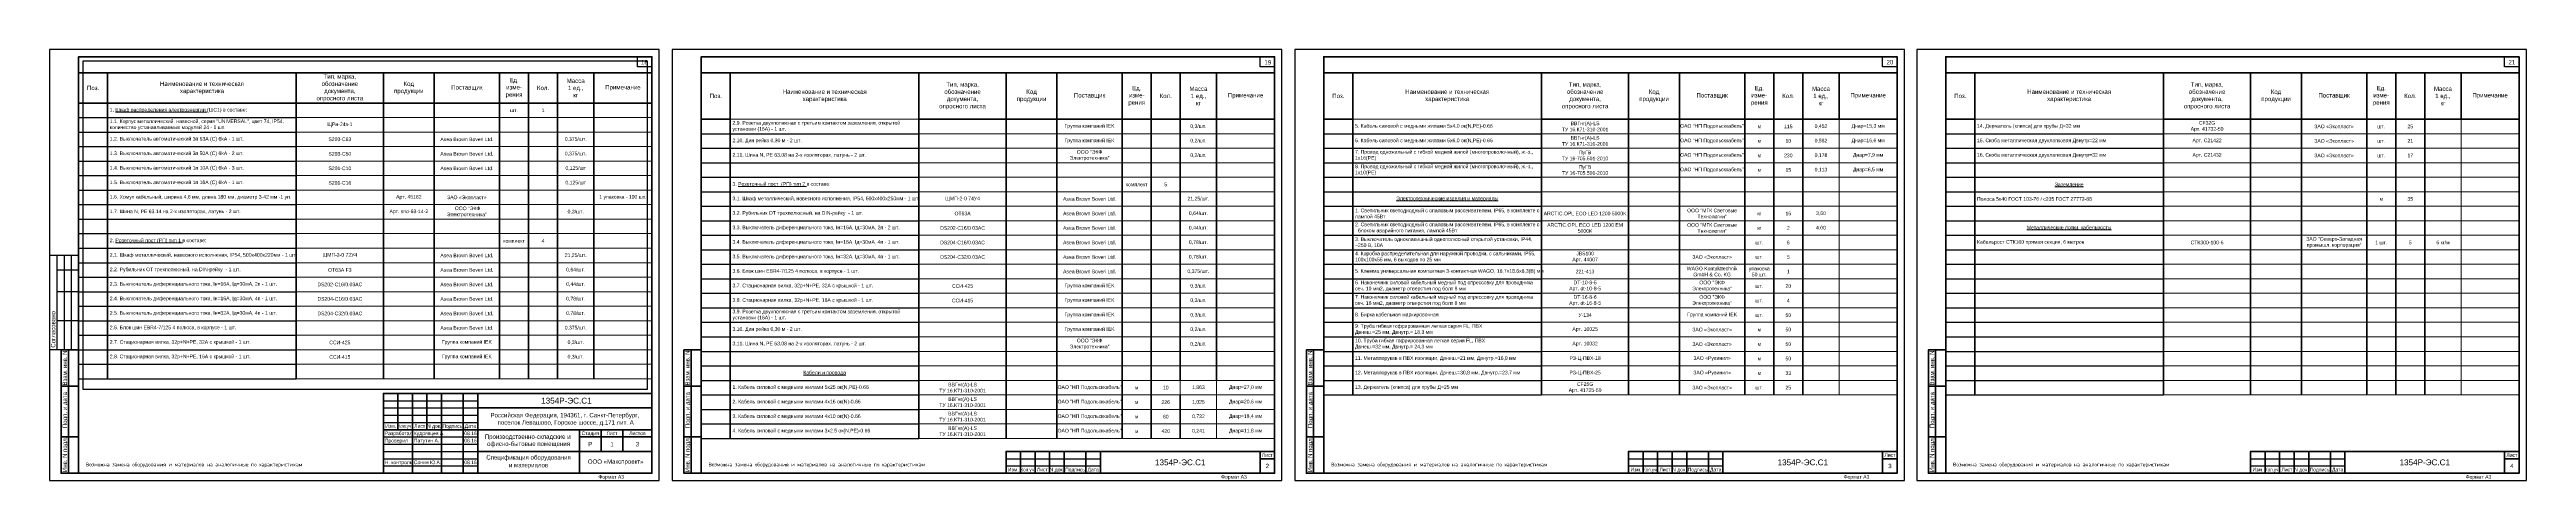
# Paper-space layout 'СПЕЦИФ' of a CAD drawing. Header units: millimetres. Extents: x 0 to 1706, y 0 to 297.
import ezdxf
from ezdxf.enums import TextEntityAlignment as Align

# ---------------------------------------------------------------- set-up
doc = ezdxf.new("R2010")
doc.units = ezdxf.units.MM
doc.layers.add('$TEXT', color=250, linetype='Continuous')
doc.layers.add('$ФОРМАТКА', color=7, linetype='Continuous')
doc.layers.add('$Видовой Экран', color=41, linetype='Continuous', plot=False)
doc.layers.add('Таbлица текст', color=251, linetype='Continuous', lineweight=15)
doc.styles.add('$Arial2.5', font='arial.ttf', dxfattribs={"height": 2.5})
doc.styles.add('Arial', font='arial.ttf', dxfattribs={"height": 3.5})
doc.styles.add('GOST_B', font='isocpeur.ttf', dxfattribs={"height": 2.5})
doc.styles.add('Аннот2.5', font='arial.ttf', dxfattribs={"height": 2.5})
doc.styles.add('Таблица Arial 2.5', font='arial.ttf', dxfattribs={"width": 0.9, "height": 2.5})

# ---------------------------------------------------------------- blocks, each defined once
blk = doc.blocks.new('*T82')
at = {"layer": 'Таbлица текст', "color": 0, "linetype": 'ByBlock', "lineweight": 50, "transparency": 16777216}
for p, q in [((0, 0), (395, 0)), ((0, 0), (0, -20.9)), ((20, 0), (20, -20.9)), ((150, 0), (150, -20.9)), ((210, 0), (210, -20.9)), ((245, 0), (245, -20.9)), ((290, 0), (290, -20.9)), ((310, 0), (310, -20.9)), ((330, 0), (330, -20.9)), ((355, 0), (355, -20.9)), ((395, 0), (395, -20.9))]:
    blk.add_line(p, q, dxfattribs=at)
at = {"layer": 'Таbлица текст', "color": 0, "lineweight": 50, "transparency": 16777216}
for p, q in [((0, -20.9), (395, -20.9)), ((0, -20.9), (0, -210.9)), ((20, -20.9), (20, -210.9)), ((150, -20.9), (150, -210.9)), ((210, -20.9), (210, -210.9)), ((245, -20.9), (245, -210.9)), ((290, -20.9), (290, -210.9)), ((310, -20.9), (310, -210.9)), ((330, -20.9), (330, -210.9)), ((355, -20.9), (355, -210.9)), ((395, -20.9), (395, -210.9))]:
    blk.add_line(p, q, dxfattribs=at)
at = {"layer": 'Таbлица текст', "color": 0, "lineweight": -2, "transparency": 16777216}
for p, q in [((0, -30.9), (150, -30.9)), ((0, -40.9), (150, -40.9)), ((0, -50.9), (150, -50.9)), ((0, -60.9), (150, -60.9)), ((0, -70.9), (150, -70.9)), ((0, -80.9), (150, -80.9)), ((0, -90.9), (150, -90.9)), ((0, -100.9), (150, -100.9)), ((0, -110.9), (150, -110.9)), ((0, -120.9), (150, -120.9)), ((0, -130.9), (150, -130.9)), ((0, -140.9), (150, -140.9)), ((0, -150.9), (150, -150.9)), ((0, -160.9), (150, -160.9)), ((0, -170.9), (150, -170.9)), ((0, -180.9), (150, -180.9)), ((0, -190.9), (150, -190.9)), ((0, -200.9), (150, -200.9)), ((0, -210.9), (150, -210.9))]:
    blk.add_line(p, q, dxfattribs=at)
at = {"layer": 'Таbлица текст', "transparency": 16777216}
for p, q in [((150, -30.9), (395, -30.9)), ((150, -40.9), (395, -40.9)), ((150, -50.9), (395, -50.9)), ((150, -60.9), (395, -60.9)), ((150, -70.9), (395, -70.9)), ((150, -80.9), (395, -80.9)), ((150, -90.9), (395, -90.9)), ((150, -100.9), (395, -100.9)), ((150, -110.9), (395, -110.9)), ((150, -120.9), (395, -120.9)), ((150, -130.9), (395, -130.9)), ((150, -140.9), (395, -140.9)), ((150, -150.9), (395, -150.9)), ((150, -160.9), (395, -160.9)), ((150, -170.9), (395, -170.9)), ((150, -180.9), (395, -180.9)), ((150, -190.9), (395, -190.9)), ((150, -200.9), (395, -200.9)), ((150, -210.9), (395, -210.9))]:
    blk.add_line(p, q, dxfattribs=at)
for s, insert, char_height, width, attachment_point, style in [('{\\W1;Поз.}', (10, -10.5), 3, 18, 5, 'Таблица Arial 2.5'), ('{\\W1;Наименование и техническая\\Pхарактеристика}', (85, -10.5), 3, 126, 5, 'Таблица Arial 2.5'), ('{\\W1;Тип, марка,\\Pобозначение \\Pдокумента,\\Pопросного листа}', (180, -10.5), 3, 58, 5, 'Таблица Arial 2.5'), ('{\\W1;Код\\Pпродукции}', (227.5, -10.5), 3, 33, 5, 'Таблица Arial 2.5'), ('{\\W1;Поставщик}', (267.5, -10.5), 3, 43, 5, 'Таблица Arial 2.5'), ('{\\W1;Ед. изме-\\Pрения}', (300, -10.5), 3, 16, 5, 'Таблица Arial 2.5'), ('{\\W1;Кол.}', (320, -10.5), 3, 18, 5, 'Таблица Arial 2.5'), ('{\\W1;Масса\\P1 ед.,\\Pкг}', (342.5, -10.5), 3, 23, 5, 'Таблица Arial 2.5'), ('{\\W1;Примечание}', (375, -10.5), 3, 38, 5, 'Таблица Arial 2.5'), ('1.1. Корпус металлический, навесной, серия "UNIVERSAL", цвет 74, IP54, количество устанавливаемых модулей 24 - 1 шт.', (21.5, -35.9), 2.5, 127, 4, '$Arial2.5'), ('\\A1;1. {\\LШкаф распределения электроэнергии} (ШС1) в составе:', (21.5, -25.9), 2.5, 127, 4, '$Arial2.5'), ('шт.', (300, -25.9), 2.5, 17, 5, 'Аннот2.5'), ('1', (320, -25.9), 2.5, 17, 5, 'Аннот2.5'), ('1.2. Выключатель автоматический 3п 63А (С) 6kA - 1 шт.', (21.5, -45.9), 2.5, 127, 4, '$Arial2.5'), ('ЩРн-24з-1', (180, -35.9), 2.5, 57, 5, 'Аннот2.5'), ('S203-C63', (180, -45.9), 2.5, 57, 5, 'Аннот2.5'), ('Asea Brown Boveri Ltd.', (267.5, -45.9), 2.5, 42, 5, 'Аннот2.5'), ('0,375/шт.', (342.5, -45.9), 2.5, 22, 5, 'Аннот2.5'), ('1.3. Выключатель автоматический 3п 50А (С) 6kA - 2 шт.', (21.5, -55.9), 2.5, 127, 4, '$Arial2.5'), ('1.4. Выключатель автоматический 1п 10А (С) 6kA - 3 шт.', (21.5, -65.9), 2.5, 127, 4, '$Arial2.5'), ('S203-C50', (180, -55.9), 2.5, 57, 5, 'Аннот2.5'), ('S201-C10', (180, -65.9), 2.5, 57, 5, 'Аннот2.5'), ('Asea Brown Boveri Ltd.', (267.5, -55.9), 2.5, 42, 5, 'Аннот2.5'), ('Asea Brown Boveri Ltd.', (267.5, -65.9), 2.5, 42, 5, 'Аннот2.5'), ('0,375/шт.', (342.5, -55.9), 2.5, 22, 5, 'Аннот2.5'), ('0,125/шт', (342.5, -65.9), 2.5, 22, 5, 'Аннот2.5'), ('1.5. Выключатель автоматический 1п 16А (С) 6kA - 1 шт.', (21.5, -75.9), 2.5, 127, 4, '$Arial2.5'), ('1.6. Хомут кабельный, ширина 4,8 мм, длина 180 мм, диаметр 3-42 мм -1 уп.', (21.5, -85.9), 2.5, 127, 4, '$Arial2.5'), ('S201-C16', (180, -75.9), 2.5, 57, 5, 'Аннот2.5'), ('Арт. 45182', (227.5, -85.9), 2.5, 32, 5, 'Аннот2.5'), ('ЗАО «Экопласт»', (267.5, -85.9), 2.5, 42, 5, 'Аннот2.5'), ('0,125/шт', (342.5, -75.9), 2.5, 22, 5, 'Аннот2.5'), ('1 упаковка - 100 шт.', (375, -85.9), 2.5, 37, 5, 'Аннот2.5'), ('1.7. Шина N, PE 63.14 на 2-х изоляторах, латунь - 2 шт.', (21.5, -95.9), 2.5, 127, 4, 'Аннот2.5'), ('Арт. sno-63-14-2', (227.5, -95.9), 2.5, 32, 5, 'Аннот2.5'), (' ООО "ЭКФ Электротехника"', (267.5, -95.9), 2.5, 42, 5, 'Аннот2.5'), ('0,3/шт.', (342.5, -95.9), 2.5, 22, 5, 'Аннот2.5'), ('2. {\\LРозеточный пост (РП) тип 1} в составе:', (21.5, -115.9), 2.5, 127, 4, '$Arial2.5'), ('комплект', (300, -115.9), 2.5, 17, 5, 'Аннот2.5'), ('4', (320, -115.9), 2.5, 17, 5, 'Аннот2.5'), ('2.1. Шкаф металлический, навесного исполнения, IP54, 500х400х220мм - 1 шт.', (21.5, -125.9), 2.5, 127, 4, '$Arial2.5'), ('2.2. Рубильник OT трехполюсный, на DIN-рейку  - 1 шт.', (21.5, -135.9), 2.5, 127, 4, '$Arial2.5'), ('ЩМП-2-0 72У4', (180, -125.9), 2.5, 57, 5, 'Аннот2.5'), ('ОТ63А F3', (180, -135.9), 2.5, 57, 5, 'Аннот2.5'), ('Asea Brown Boveri Ltd.', (267.5, -125.9), 2.5, 42, 5, 'Аннот2.5'), ('Asea Brown Boveri Ltd.', (267.5, -135.9), 2.5, 42, 5, 'Аннот2.5'), ('21,25/шт.', (342.5, -125.9), 2.5, 22, 5, 'Аннот2.5'), ('0,64/шт.', (342.5, -135.9), 2.5, 22, 5, 'Аннот2.5'), ('2.3. Выключатель диференциального тока, Iн=16А, Iд=30мА, 2п - 1 шт.', (21.5, -145.9), 2.5, 127, 4, '$Arial2.5'), ('DS202-C16/0.03АС', (180, -145.9), 2.5, 57, 5, 'Аннот2.5'), ('Asea Brown Boveri Ltd.', (267.5, -145.9), 2.5, 42, 5, 'Аннот2.5'), ('0,44/шт.', (342.5, -145.9), 2.5, 22, 5, 'Аннот2.5'), ('2.4. Выключатель диференциального тока, Iн=16А, Iд=30мА, 4п - 1 шт.', (21.5, -155.9), 2.5, 127, 4, '$Arial2.5'), ('2.5. Выключатель диференциального тока, Iн=32А, Iд=30мА, 4п - 1 шт.', (21.5, -165.9), 2.5, 127, 4, '$Arial2.5'), ('DS204-C16/0.03АС', (180, -155.9), 2.5, 57, 5, 'Аннот2.5'), ('DS204-C32/0.03АС', (180, -165.9), 2.5, 57, 5, '$Arial2.5'), ('Asea Brown Boveri Ltd.', (267.5, -155.9), 2.5, 42, 5, 'Аннот2.5'), ('Asea Brown Boveri Ltd.', (267.5, -165.9), 2.5, 42, 5, 'Аннот2.5'), ('0,78/шт.', (342.5, -155.9), 2.5, 22, 5, 'Аннот2.5'), ('0,78/шт.', (342.5, -165.9), 2.5, 22, 5, 'Аннот2.5'), ('2.6. Блок шин EBR4-7/125 4 полюса, в корпусе - 1 шт.', (21.5, -175.9), 2.5, 127, 4, '$Arial2.5'), ('2.7. Стационарная вилка, 32р+N+РE, 32А с крышкой - 1 шт.', (21.5, -185.9), 2.5, 127, 4, '$Arial2.5'), ('ССИ-425', (180, -185.9), 2.5, 57, 5, '$Arial2.5'), ('Asea Brown Boveri Ltd.', (267.5, -175.9), 2.5, 42, 5, 'Аннот2.5'), ('Группа компаний IEK', (267.5, -185.9), 2.5, 42, 5, '$Arial2.5'), ('0,375/шт.', (342.5, -175.9), 2.5, 22, 5, 'Аннот2.5'), ('0,3/шт.', (342.5, -185.9), 2.5, 22, 5, 'Аннот2.5'), ('2.8. Стационарная вилка, 32р+N+РE, 16А с крышкой - 1 шт.', (21.5, -195.9), 2.5, 127, 4, '$Arial2.5'), ('ССИ-415', (180, -195.9), 2.5, 57, 5, '$Arial2.5'), ('Группа компаний IEK', (267.5, -195.9), 2.5, 42, 5, '$Arial2.5'), ('0,3/шт.', (342.5, -195.9), 2.5, 22, 5, 'Аннот2.5')]:
    blk.add_mtext(s, dxfattribs=dict(at, insert=insert, char_height=char_height, width=width, attachment_point=attachment_point, style=style))
blk = doc.blocks.new('*T84')
at = {"layer": 'Таbлица текст', "color": 0, "linetype": 'ByBlock', "lineweight": 50, "transparency": 16777216}
for p, q in [((0, 0), (395, 0)), ((0, 0), (0, -32)), ((20, 0), (20, -32)), ((150, 0), (150, -32)), ((210, 0), (210, -32)), ((245, 0), (245, -32)), ((290, 0), (290, -32)), ((310, 0), (310, -32)), ((330, 0), (330, -32)), ((355, 0), (355, -32)), ((395, 0), (395, -32))]:
    blk.add_line(p, q, dxfattribs=at)
at = {"layer": 'Таbлица текст', "color": 0, "lineweight": 50, "transparency": 16777216}
for p, q in [((0, -32), (20, -32)), ((0, -32), (0, -252)), ((20, -32), (20, -252)), ((150, -32), (395, -32)), ((150, -32), (150, -252)), ((210, -32), (210, -252)), ((245, -32), (245, -252)), ((290, -32), (290, -252)), ((310, -32), (310, -252)), ((330, -32), (330, -212)), ((355, -32), (355, -212)), ((395, -32), (395, -252)), ((330, -222), (330, -252))]:
    blk.add_line(p, q, dxfattribs=at)
at = {"layer": 'Таbлица текст', "transparency": 16777216}
for p, q in [((20, -32), (150, -32)), ((150, -42), (395, -42)), ((150, -52), (395, -52)), ((150, -62), (395, -62)), ((150, -72), (395, -72)), ((150, -82), (395, -82)), ((150, -92), (395, -92)), ((150, -102), (395, -102)), ((150, -112), (395, -112)), ((150, -122), (395, -122)), ((150, -132), (395, -132)), ((150, -142), (395, -142)), ((150, -152), (395, -152)), ((150, -162), (395, -162)), ((150, -172), (395, -172)), ((150, -182), (395, -182)), ((150, -192), (395, -192)), ((150, -202), (395, -202)), ((150, -212), (395, -212)), ((330, -212), (330, -222)), ((355, -212), (355, -252)), ((150, -222), (395, -222)), ((150, -232), (395, -232)), ((150, -242), (395, -242)), ((150, -252), (395, -252))]:
    blk.add_line(p, q, dxfattribs=at)
at = {"layer": 'Таbлица текст', "color": 0, "lineweight": -2, "transparency": 16777216}
for p, q in [((0, -42), (150, -42)), ((0, -52), (150, -52)), ((0, -62), (150, -62)), ((0, -72), (150, -72)), ((0, -82), (150, -82)), ((0, -92), (150, -92)), ((0, -102), (150, -102)), ((0, -112), (150, -112)), ((0, -122), (150, -122)), ((0, -132), (150, -132)), ((0, -142), (150, -142)), ((0, -152), (150, -152)), ((0, -162), (150, -162)), ((0, -172), (150, -172)), ((0, -182), (150, -182)), ((0, -192), (150, -192)), ((0, -202), (150, -202)), ((0, -212), (150, -212)), ((0, -222), (150, -222)), ((0, -232), (150, -232)), ((0, -242), (150, -242)), ((0, -252), (150, -252))]:
    blk.add_line(p, q, dxfattribs=at)
at = {"layer": 'Таbлица текст', "transparency": 16777216}
for s, insert, char_height, width, attachment_point, style in [('{\\W1;Поз.}', (10, -16), 3, 18, 5, 'Таблица Arial 2.5'), ('{\\W1;Наименование и техническая\\Pхарактеристика}', (85, -16), 3, 128, 5, 'Таблица Arial 2.5'), ('{\\W1;Тип, марка,\\Pобозначение \\Pдокумента,\\Pопросного листа}', (180, -16), 3, 58, 5, 'Таблица Arial 2.5'), ('{\\W1;Код\\Pпродукции}', (227.5, -16), 3, 33, 5, 'Таблица Arial 2.5'), ('{\\W1;Поставщик}', (267.5, -16), 3, 43, 5, 'Таблица Arial 2.5'), ('{\\W1;Ед. изме-\\Pрения}', (300, -16), 3, 16, 5, 'Таблица Arial 2.5'), ('{\\W1;Кол.}', (320, -16), 3, 18, 5, 'Таблица Arial 2.5'), ('{\\W1;Масса\\P1 ед.,\\Pкг}', (342.5, -16), 3, 23, 5, 'Таблица Arial 2.5'), ('{\\W1;Примечание}', (375, -16), 3, 38, 5, 'Таблица Arial 2.5'), ('2.9. Розетка двухполюсная с третьим контактом заземления, открытой установки (16А) - 1 шт.', (21.5, -37), 2.5, 127, 4, '$Arial2.5'), ('2.10. Дин рейка 0,30 м - 2 шт.', (21.5, -47), 2.5, 127, 4, '$Arial2.5'), ('Группа компаний IEK', (267.5, -37), 2.5, 42, 5, '$Arial2.5'), ('Группа компаний IEK', (267.5, -47), 2.5, 42, 5, '$Arial2.5'), ('0,3/шт.', (342.5, -37), 2.5, 22, 5, 'Аннот2.5'), ('0,2/шт.', (342.5, -47), 2.5, 22, 5, 'Аннот2.5'), ('2.11. Шина N, PE 63.08 на 2-х изоляторах, латунь - 2 шт.', (21.5, -57), 2.5, 127, 4, '$Arial2.5'), ('ООО "ЭКФ Электротехника"', (267.5, -57), 2.5, 42, 5, '$Arial2.5'), ('0,2/шт.', (342.5, -57), 2.5, 22, 5, 'Аннот2.5'), ('3. {\\LРозеточный пост  (РП) тип 2} в составе:', (21.5, -77), 2.5, 127, 4, '$Arial2.5'), ('3.1. Шкаф металлический, навесного исполнения, IP54, 500х400х250мм - 1 шт.', (21.5, -87), 2.5, 127, 4, '$Arial2.5'), ('комплект', (300, -77), 2.5, 17, 5, 'Аннот2.5'), ('5', (320, -77), 2.5, 17, 5, 'Аннот2.5'), ('3.2. Рубильник OT трехполюсный, на DIN-рейку  - 1 шт.', (21.5, -97), 2.5, 127, 4, '$Arial2.5'), ('ЩМП-2-0 74У4', (180, -87), 2.5, 57, 5, 'Аннот2.5'), ('OT63A', (180, -97), 2.5, 57, 5, 'Аннот2.5'), ('Asea Brown Boveri Ltd.', (267.5, -87), 2.5, 42, 5, 'Аннот2.5'), ('Asea Brown Boveri Ltd.', (267.5, -97), 2.5, 42, 5, 'Аннот2.5'), ('21,25/шт.', (342.5, -87), 2.5, 22, 5, 'Аннот2.5'), ('0,64/шт.', (342.5, -97), 2.5, 22, 5, 'Аннот2.5'), ('3.3. Выключатель диференциального тока, Iн=16А, Iд=30мА, 2п - 2 шт.', (21.5, -107), 2.5, 127, 4, '$Arial2.5'), ('3.4. Выключатель диференциального тока, Iн=16А, Iд=30мА, 4п - 1 шт.', (21.5, -117), 2.5, 127, 4, '$Arial2.5'), ('DS202-C16/0.03АС', (180, -107), 2.5, 57, 5, 'Аннот2.5'), ('DS204-C16/0.03АС', (180, -117), 2.5, 57, 5, 'Аннот2.5'), ('Asea Brown Boveri Ltd.', (267.5, -107), 2.5, 42, 5, 'Аннот2.5'), ('Asea Brown Boveri Ltd.', (267.5, -117), 2.5, 42, 5, 'Аннот2.5'), ('0,44/шт.', (342.5, -107), 2.5, 22, 5, 'Аннот2.5'), ('0,78/шт.', (342.5, -117), 2.5, 22, 5, 'Аннот2.5'), ('3.5. Выключатель диференциального тока, Iн=32А, Iд=30мА, 4п - 1 шт.', (21.5, -127), 2.5, 127, 4, '$Arial2.5'), ('3.6. Блок шин EBR4-7/125 4 полюса, в корпусе - 1 шт.', (21.5, -137), 2.5, 127, 4, '$Arial2.5'), ('DS204-C32/0.03АС', (180, -127), 2.5, 57, 5, '$Arial2.5'), ('Asea Brown Boveri Ltd.', (267.5, -127), 2.5, 42, 5, 'Аннот2.5'), ('Asea Brown Boveri Ltd.', (267.5, -137), 2.5, 42, 5, 'Аннот2.5'), ('0,375/шт.', (342.5, -137), 2.5, 22, 5, 'Аннот2.5'), ('0,78/шт.', (342.5, -127), 2.5, 22, 5, 'Аннот2.5'), ('3.7. Стационарная вилка, 32р+N+РE, 32А с крышкой - 1 шт.', (21.5, -147), 2.5, 127, 4, '$Arial2.5'), ('ССИ-425', (180, -147), 2.5, 57, 5, '$Arial2.5'), ('Группа компаний IEK', (267.5, -147), 2.5, 42, 5, '$Arial2.5'), ('0,3/шт.', (342.5, -147), 2.5, 22, 5, 'Аннот2.5'), ('3.9. Розетка двухполюсная с третьим контактом заземления, открытой установки (16А) - 1 шт.', (21.5, -167), 2.5, 127, 4, '$Arial2.5'), ('3.8. Стационарная вилка, 32р+N+РE, 16А с крышкой - 1 шт.', (21.5, -157), 2.5, 127, 4, '$Arial2.5'), ('ССИ-415', (180, -157), 2.5, 57, 5, '$Arial2.5'), ('Группа компаний IEK', (267.5, -157), 2.5, 42, 5, '$Arial2.5'), ('Группа компаний IEK', (267.5, -167), 2.5, 42, 5, '$Arial2.5'), ('0,3/шт.', (342.5, -157), 2.5, 22, 5, 'Аннот2.5'), ('0,3/шт.', (342.5, -167), 2.5, 22, 5, 'Аннот2.5'), ('3.10. Дин рейка 0,30 м - 2 шт.', (21.5, -177), 2.5, 127, 4, '$Arial2.5'), ('3.11. Шина N, PE 63.08 на 2-х изоляторах, латунь - 2 шт.', (21.5, -187), 2.5, 127, 4, '$Arial2.5'), ('Группа компаний IEK', (267.5, -177), 2.5, 42, 5, '$Arial2.5'), ('ООО "ЭКФ Электротехника"', (267.5, -187), 2.5, 42, 5, '$Arial2.5'), ('0,2/шт.', (342.5, -177), 2.5, 22, 5, 'Аннот2.5'), ('0,2/шт.', (342.5, -187), 2.5, 22, 5, 'Аннот2.5'), ('{\\C7;1. Кабель силовой с медными жилами 5х25 ок(N,PE)-0.66}', (21.5, -217), 2.5, 127, 4, '$Arial2.5'), ('{\\LКабели и провода}', (85, -207), 2.5, 127, 5, '$Arial2.5'), ('{\\C7;ВВГнг(А)-LS\\PТУ 16.К71-310-2001}', (180, -217), 2.5, 57, 5, '$Arial2.5'), ('ОАО "НП Подольсккабель"', (267.5, -217), 2.5, 42, 5, '$Arial2.5'), ('м', (300, -217), 2.5, 17, 5, '$Arial2.5'), ('10', (320, -217), 2.5, 17, 5, '$Arial2.5'), ('1,863', (342.5, -217), 2.5, 21, 5, 'Аннот2.5'), ('Днар=27,0 мм', (375, -217), 2.5, 37, 5, '$Arial2.5'), ('3. {\\C7;Кабель силовой с медными жилами 4х10 ок(N)-0.66}', (21.5, -237), 2.5, 127, 4, '$Arial2.5'), ('2. {\\C7;Кабель силовой с медными жилами }4х16 ок(N)-0.66', (21.5, -227), 2.5, 127, 4, '$Arial2.5'), ('{\\C7;ВВГнг(А)-LS\\PТУ 16.К71-310-2001}', (180, -227), 2.5, 57, 5, '$Arial2.5'), ('{\\C7;ВВГнг(А)-LS\\PТУ 16.К71-310-2001}', (180, -237), 2.5, 57, 5, '$Arial2.5'), ('ОАО "НП Подольсккабель"', (267.5, -227), 2.5, 42, 5, '$Arial2.5'), ('ОАО "НП Подольсккабель"', (267.5, -237), 2.5, 42, 5, '$Arial2.5'), ('м', (300, -227), 2.5, 17, 5, '$Arial2.5'), ('м', (300, -237), 2.5, 17, 5, '$Arial2.5'), ('226', (320, -227), 2.5, 17, 5, '$Arial2.5'), ('60', (320, -237), 2.5, 17, 5, '$Arial2.5'), ('0,732', (342.5, -237), 2.5, 21, 5, 'Аннот2.5'), ('1,025', (342.5, -227), 2.5, 21, 5, 'Аннот2.5'), ('Днар=20,6 мм', (375, -227), 2.5, 37, 5, '$Arial2.5'), ('Днар=18,4 мм', (375, -237), 2.5, 37, 5, '$Arial2.5'), ('4. {\\C7;Кабель силовой с медными жилами 3х2.5 ок(N,PE)-0.66}', (21.5, -247), 2.5, 127, 4, '$Arial2.5'), ('{\\C7;ВВГнг(А)-LS\\PТУ 16.К71-310-2001}', (180, -247), 2.5, 57, 5, '$Arial2.5'), ('ОАО "НП Подольсккабель"', (267.5, -247), 2.5, 42, 5, '$Arial2.5'), ('м', (300, -247), 2.5, 17, 5, '$Arial2.5'), ('420', (320, -247), 2.5, 17, 5, '$Arial2.5'), ('0,241', (342.5, -247), 2.5, 21, 5, 'Аннот2.5'), ('Днар=11,8 мм', (375, -247), 2.5, 37, 5, 'Аннот2.5')]:
    blk.add_mtext(s, dxfattribs=dict(at, insert=insert, char_height=char_height, width=width, attachment_point=attachment_point, style=style))
blk = doc.blocks.new('*T85')
at = {"layer": 'Таbлица текст', "color": 0, "linetype": 'ByBlock', "lineweight": 50, "transparency": 16777216}
for p, q in [((0, 0), (395, 0)), ((0, 0), (0, -32)), ((20, 0), (20, -32)), ((150, 0), (150, -32)), ((210, 0), (210, -32)), ((245, 0), (245, -32)), ((290, 0), (290, -32)), ((310, 0), (310, -32)), ((330, 0), (330, -32)), ((355, 0), (355, -32)), ((395, 0), (395, -32))]:
    blk.add_line(p, q, dxfattribs=at)
at = {"layer": 'Таbлица текст', "color": 0, "lineweight": 50, "transparency": 16777216}
for p, q in [((0, -32), (20, -32)), ((0, -32), (0, -222)), ((20, -32), (20, -222)), ((150, -32), (395, -32)), ((150, -32), (150, -222)), ((210, -32), (210, -222)), ((245, -32), (245, -222)), ((290, -32), (290, -222)), ((310, -32), (310, -222)), ((330, -32), (330, -222)), ((395, -32), (395, -222))]:
    blk.add_line(p, q, dxfattribs=at)
at = {"layer": 'Таbлица текст', "transparency": 16777216}
for p, q in [((20, -32), (150, -32)), ((355, -32), (355, -222)), ((150, -42), (395, -42)), ((150, -52), (395, -52)), ((150, -62), (395, -62)), ((150, -72), (395, -72)), ((150, -82), (395, -82)), ((150, -92), (395, -92)), ((150, -102), (395, -102)), ((150, -112), (395, -112)), ((150, -122), (395, -122)), ((150, -132), (395, -132)), ((150, -142), (395, -142)), ((150, -152), (395, -152)), ((150, -162), (395, -162)), ((150, -172), (395, -172)), ((150, -182), (395, -182)), ((150, -192), (395, -192)), ((150, -202), (395, -202)), ((150, -212), (395, -212)), ((150, -222), (395, -222))]:
    blk.add_line(p, q, dxfattribs=at)
at = {"layer": 'Таbлица текст', "color": 0, "lineweight": -2, "transparency": 16777216}
for p, q in [((0, -42), (150, -42)), ((0, -52), (150, -52)), ((0, -62), (150, -62)), ((0, -72), (150, -72)), ((0, -82), (150, -82)), ((0, -92), (150, -92)), ((0, -102), (150, -102)), ((0, -112), (150, -112)), ((0, -122), (150, -122)), ((0, -132), (150, -132)), ((0, -142), (150, -142)), ((0, -152), (150, -152)), ((0, -162), (150, -162)), ((0, -172), (150, -172)), ((0, -182), (150, -182)), ((0, -192), (150, -192)), ((0, -202), (150, -202)), ((0, -212), (150, -212)), ((0, -222), (150, -222))]:
    blk.add_line(p, q, dxfattribs=at)
at = {"layer": 'Таbлица текст', "transparency": 16777216}
for s, insert, char_height, width, attachment_point, style in [('{\\W1;Поз.}', (10, -16), 3, 18, 5, 'Таблица Arial 2.5'), ('{\\W1;Наименование и техническая\\Pхарактеристика}', (85, -16), 3, 128, 5, 'Таблица Arial 2.5'), ('{\\W1;Тип, марка,\\Pобозначение \\Pдокумента,\\Pопросного листа}', (180, -16), 3, 58, 5, 'Таблица Arial 2.5'), ('{\\W1;Код\\Pпродукции}', (227.5, -16), 3, 33, 5, 'Таблица Arial 2.5'), ('{\\W1;Поставщик}', (267.5, -16), 3, 43, 5, 'Таблица Arial 2.5'), ('{\\W1;Ед. изме-\\Pрения}', (300, -16), 3, 16, 5, 'Таблица Arial 2.5'), ('{\\W1;Кол.}', (320, -16), 3, 18, 5, 'Таблица Arial 2.5'), ('{\\W1;Масса\\P1 ед.,\\Pкг}', (342.5, -16), 3, 23, 5, 'Таблица Arial 2.5'), ('{\\W1;Примечание}', (375, -16), 3, 38, 5, 'Таблица Arial 2.5'), ('{\\C7;ВВГнг(А)-LS\\PТУ 16.К71-310-2001}', (180, -37), 2.5, 57, 5, '$Arial2.5'), ('5. {\\C7;Кабель силовой с медными жилами 5х4.0 ок(N,PE)-0.66}', (21.5, -37), 2.5, 127, 4, '$Arial2.5'), ('6. {\\C7;Кабель силовой с медными жилами 5х6.0 ок(N,PE)-0.66}', (21.5, -47), 2.5, 127, 4, '$Arial2.5'), ('{\\C7;ВВГнг(А)-LS\\PТУ 16.К71-310-2001}', (180, -47), 2.5, 57, 5, '$Arial2.5'), ('ОАО "НП Подольсккабель"', (267.5, -37), 2.5, 42, 5, '$Arial2.5'), ('ОАО "НП Подольсккабель"', (267.5, -47), 2.5, 42, 5, '$Arial2.5'), ('м', (300, -37), 2.5, 17, 5, '$Arial2.5'), ('м', (300, -47), 2.5, 17, 5, '$Arial2.5'), ('115', (320, -37), 2.5, 17, 5, '$Arial2.5'), ('10', (320, -47), 2.5, 17, 5, '$Arial2.5'), ('0,452', (342.5, -37), 2.5, 21, 5, 'Аннот2.5'), ('0,582', (342.5, -47), 2.5, 21, 5, 'Аннот2.5'), ('Днар=15,3 мм', (375, -37), 2.5, 37, 5, '$Arial2.5'), ('Днар=16,6 мм', (375, -47), 2.5, 37, 5, '$Arial2.5'), ('7. Провод одножильный с гибкой медной жилой (многопроволочный), ж.-з., 1х16(PE)', (21.5, -57), 2.5, 127, 4, '$Arial2.5'), ('8. Провод одножильный с гибкой медной жилой (многопроволочный), ж.-з., 1х10(PE)', (21.5, -67), 2.5, 127, 4, '$Arial2.5'), ('ПуГВ\\P{\\fArial|b0|i0|c204|p32;ТУ 16-705.501-2010\\fArial|b1|i0|c204|p32; } ', (180, -57), 2.5, 57, 5, '$Arial2.5'), ('ПуГВ\\P{\\fArial|b0|i0|c204|p32;ТУ 16-705.501-2010\\fArial|b1|i0|c204|p32; } ', (180, -67), 2.5, 57, 5, '$Arial2.5'), ('ОАО "НП Подольсккабель"', (267.5, -57), 2.5, 42, 5, '$Arial2.5'), ('ОАО "НП Подольсккабель"', (267.5, -67), 2.5, 42, 5, '$Arial2.5'), ('м', (300, -57), 2.5, 17, 5, '$Arial2.5'), ('м', (300, -67), 2.5, 17, 5, '$Arial2.5'), ('230', (320, -57), 2.5, 17, 5, '$Arial2.5'), ('15', (320, -67), 2.5, 17, 5, '$Arial2.5'), ('0,178', (342.5, -57), 2.5, 21, 5, 'Аннот2.5'), ('0,113', (342.5, -67), 2.5, 21, 5, 'Аннот2.5'), ('Днар=7,9 мм', (375, -57), 2.5, 37, 5, '$Arial2.5'), ('Днар=6,5 мм', (375, -67), 2.5, 37, 5, '$Arial2.5'), ('1. Светильник светодиодный с опаловым рассеивателем, IP65, в комплекте с лампой 45Вт', (21.5, -97), 2.5, 127, 4, '$Arial2.5'), ('{\\LЭлектротехнические изделия и материалы}', (85, -87), 2.5, 127, 5, '$Arial2.5'), ('ARCTIC.OPL ECO LED 1200 5000K', (180, -97), 2.5, 57, 5, 'Аннот2.5'), ('ООО "МГК Световые Технологии"', (267.5, -97), 2.5, 42, 5, '$Arial2.5'), ('кг', (300, -97), 2.5, 17, 5, '$Arial2.5'), ('16', (320, -97), 2.5, 17, 5, '$Arial2.5'), ('3,60', (342.5, -97), 2.5, 21, 5, 'Аннот2.5'), ('3. Выключатель одноклавишный однополюсный открытой установки, IP44, ~250 B, 10A', (21.5, -117), 2.5, 127, 4, '$Arial2.5'), ('2. Светильник светодиодный с опаловым рассеивателем, IP65, в комплекте с   блоком аварийного питания, лампой 45Вт', (21.5, -107), 2.5, 127, 4, '$Arial2.5'), ('ARCTIC.OPL ECO LED 1200 EM 5000K', (180, -107), 2.5, 57, 5, '$Arial2.5'), ('ООО "МГК Световые Технологии"', (267.5, -107), 2.5, 42, 5, '$Arial2.5'), ('шт.', (300, -117), 2.5, 17, 5, '$Arial2.5'), ('кг', (300, -107), 2.5, 17, 5, '$Arial2.5'), ('2', (320, -107), 2.5, 17, 5, '$Arial2.5'), ('6', (320, -117), 2.5, 17, 5, '$Arial2.5'), ('4,00', (342.5, -107), 2.5, 21, 5, 'Аннот2.5'), ('4. Коробка распределительная для наружной проводки, с сальниками, IP55, 100х100х55 мм, 6 выходов по 25 мм', (21.5, -127), 2.5, 127, 4, '$Arial2.5'), ('5. Клемма универсальная компактная 3-контактная WAGO, 18,7х18,6х8,3(В) мм', (21.5, -137), 2.5, 127, 4, 'Аннот2.5'), ('JBS100\\PАрт. 44007', (180, -127), 2.5, 57, 5, 'Аннот2.5'), ('221-413', (180, -137), 2.5, 57, 5, 'Аннот2.5'), ('WAGO Kontakttechnik GmbH & Co. KG', (267.5, -137), 2.5, 42, 5, 'Аннот2.5'), ('ЗАО «Экопласт»', (267.5, -127), 2.5, 42, 5, 'Аннот2.5'), ('упаковка 50 шт.', (300, -137), 2.5, 17, 5, 'Аннот2.5'), ('шт.', (300, -127), 2.5, 17, 5, '$Arial2.5'), ('5', (320, -127), 2.5, 17, 5, 'Аннот2.5'), ('1', (320, -137), 2.5, 17, 5, 'Аннот2.5'), ('6. Наконечник силовой кабельный медный под опрессовку для проводника сеч. 10 мм2, диаметр отверстия под болт 8 мм ', (21.5, -147), 2.5, 127, 4, '$Arial2.5'), ('7. Наконечник силовой кабельный медный под опрессовку для проводника сеч. 16 мм2, диаметр отверстия под болт 8 мм ', (21.5, -157), 2.5, 127, 4, '$Arial2.5'), ('DT-10-8-5\\PАрт. dt-10-8-5', (180, -147), 2.5, 57, 5, 'Аннот2.5'), ('DT-16-8-6\\PАрт. dt-16-8-5', (180, -157), 2.5, 57, 5, 'Аннот2.5'), ('ООО "ЭКФ Электротехника"', (267.5, -147), 2.5, 42, 5, 'Аннот2.5'), ('ООО "ЭКФ Электротехника"', (267.5, -157), 2.5, 42, 5, 'Аннот2.5'), ('шт.', (300, -147), 2.5, 17, 5, 'Аннот2.5'), ('20', (320, -147), 2.5, 17, 5, 'Аннот2.5'), ('8. Бирка кабельная маркировочная ', (21.5, -167), 2.5, 127, 4, '$Arial2.5'), ('У-134', (180, -167), 2.5, 57, 5, 'Аннот2.5'), ('Группа компаний IEK', (267.5, -167), 2.5, 42, 5, 'Аннот2.5'), ('шт.', (300, -157), 2.5, 17, 5, 'Аннот2.5'), ('шт.', (300, -167), 2.5, 17, 5, 'Аннот2.5'), ('50', (320, -167), 2.5, 17, 5, 'Аннот2.5'), ('4', (320, -157), 2.5, 17, 5, 'Аннот2.5'), ('9. Труба гибкая гофрированная легкая серия FL, ПВХ\\PДвнеш.=25 мм, Двнутр.= 18,3 мм ', (21.5, -177), 2.5, 127, 4, '$Arial2.5'), ('10. Труба гибкая гофрированная легкая серия FL, ПВХ\\PДвнеш.=32 мм, Двнутр.= 24,3 мм ', (21.5, -187), 2.5, 127, 4, '$Arial2.5'), ('Арт. 10025', (180, -177), 2.5, 57, 5, 'Аннот2.5'), ('Арт. 10032', (180, -187), 2.5, 57, 5, 'Аннот2.5'), ('ЗАО «Экопласт»', (267.5, -177), 2.5, 42, 5, 'Аннот2.5'), ('ЗАО «Экопласт»', (267.5, -187), 2.5, 42, 5, 'Аннот2.5'), ('м', (300, -177), 2.5, 17, 5, 'Аннот2.5'), ('м', (300, -187), 2.5, 17, 5, 'Аннот2.5'), ('50', (320, -177), 2.5, 17, 5, 'Аннот2.5'), ('50', (320, -187), 2.5, 17, 5, 'Аннот2.5'), ('11. Металлорукав в ПВХ изоляции, Двнеш.=21 мм, Двнутр.=16,9 мм ', (21.5, -197), 2.5, 127, 4, '$Arial2.5'), ('РЗ-Ц-ПВХ-18', (180, -197), 2.5, 57, 5, 'Аннот2.5'), ('ЗАО «Рувинил»', (267.5, -197), 2.5, 42, 5, 'Аннот2.5'), ('м', (300, -197), 2.5, 17, 5, 'Аннот2.5'), ('50', (320, -197), 2.5, 17, 5, 'Аннот2.5'), ('12. Металлорукав в ПВХ изоляции, Двнеш.=30,8 мм, Двнутр.=23,7 мм ', (21.5, -207), 2.5, 127, 4, '$Arial2.5'), ('13. Держатель (клипса) для трубы Д=25 мм', (21.5, -217), 2.5, 127, 4, '$Arial2.5'), ('CF25G\\PАрт. 41725-50', (180, -217), 2.5, 57, 5, 'Аннот2.5'), ('РЗ-Ц-ПВХ-25', (180, -207), 2.5, 57, 5, 'Аннот2.5'), ('ЗАО «Экопласт»', (267.5, -217), 2.5, 42, 5, 'Аннот2.5'), ('ЗАО «Рувинил»', (267.5, -207), 2.5, 42, 5, 'Аннот2.5'), ('шт.', (300, -217), 2.5, 17, 5, 'Аннот2.5'), ('м', (300, -207), 2.5, 17, 5, 'Аннот2.5'), ('33', (320, -207), 2.5, 17, 5, 'Аннот2.5'), ('25', (320, -217), 2.5, 17, 5, 'Аннот2.5')]:
    blk.add_mtext(s, dxfattribs=dict(at, insert=insert, char_height=char_height, width=width, attachment_point=attachment_point, style=style))
blk = doc.blocks.new('*T86')
at = {"layer": 'Таbлица текст', "color": 0, "linetype": 'ByBlock', "lineweight": 50, "transparency": 16777216}
for p, q in [((0, 0), (395, 0)), ((0, 0), (0, -32)), ((20, 0), (20, -32)), ((150, 0), (150, -32)), ((210, 0), (210, -32)), ((245, 0), (245, -32)), ((290, 0), (290, -32)), ((310, 0), (310, -32)), ((330, 0), (330, -32)), ((355, 0), (355, -32)), ((395, 0), (395, -32))]:
    blk.add_line(p, q, dxfattribs=at)
at = {"layer": 'Таbлица текст', "color": 0, "lineweight": 50, "transparency": 16777216}
for p, q in [((0, -32), (20, -32)), ((0, -32), (0, -222)), ((20, -32), (20, -222)), ((150, -32), (395, -32)), ((150, -32), (150, -222)), ((210, -32), (210, -222)), ((245, -32), (245, -222)), ((290, -32), (290, -222)), ((310, -32), (310, -222)), ((330, -32), (330, -222)), ((395, -32), (395, -222))]:
    blk.add_line(p, q, dxfattribs=at)
at = {"layer": 'Таbлица текст', "transparency": 16777216}
for p, q in [((20, -32), (150, -32)), ((355, -32), (355, -222)), ((150, -42), (395, -42)), ((150, -52), (395, -52)), ((150, -62), (395, -62)), ((150, -72), (395, -72)), ((150, -82), (395, -82)), ((150, -92), (395, -92)), ((150, -102), (395, -102)), ((150, -112), (395, -112)), ((150, -122), (395, -122)), ((150, -132), (395, -132)), ((150, -142), (395, -142)), ((150, -152), (395, -152)), ((150, -162), (395, -162)), ((150, -172), (395, -172)), ((150, -182), (395, -182)), ((150, -192), (395, -192)), ((150, -202), (395, -202)), ((150, -212), (395, -212)), ((150, -222), (395, -222))]:
    blk.add_line(p, q, dxfattribs=at)
at = {"layer": 'Таbлица текст', "color": 0, "lineweight": -2, "transparency": 16777216}
for p, q in [((0, -42), (150, -42)), ((0, -52), (150, -52)), ((0, -62), (150, -62)), ((0, -72), (150, -72)), ((0, -82), (150, -82)), ((0, -92), (150, -92)), ((0, -102), (150, -102)), ((0, -112), (150, -112)), ((0, -122), (150, -122)), ((0, -132), (150, -132)), ((0, -142), (150, -142)), ((0, -152), (150, -152)), ((0, -162), (150, -162)), ((0, -172), (150, -172)), ((0, -182), (150, -182)), ((0, -192), (150, -192)), ((0, -202), (150, -202)), ((0, -212), (150, -212)), ((0, -222), (150, -222))]:
    blk.add_line(p, q, dxfattribs=at)
at = {"layer": 'Таbлица текст', "transparency": 16777216}
for s, insert, char_height, width, attachment_point, style in [('{\\W1;Поз.}', (10, -16), 3, 18, 5, 'Таблица Arial 2.5'), ('{\\W1;Наименование и техническая\\Pхарактеристика}', (85, -16), 3, 128, 5, 'Таблица Arial 2.5'), ('{\\W1;Тип, марка,\\Pобозначение \\Pдокумента,\\Pопросного листа}', (180, -16), 3, 58, 5, 'Таблица Arial 2.5'), ('{\\W1;Код\\Pпродукции}', (227.5, -16), 3, 33, 5, 'Таблица Arial 2.5'), ('{\\W1;Поставщик}', (267.5, -16), 3, 43, 5, 'Таблица Arial 2.5'), ('{\\W1;Ед. изме-\\Pрения}', (300, -16), 3, 16, 5, 'Таблица Arial 2.5'), ('{\\W1;Кол.}', (320, -16), 3, 18, 5, 'Таблица Arial 2.5'), ('{\\W1;Масса\\P1 ед.,\\Pкг}', (342.5, -16), 3, 23, 5, 'Таблица Arial 2.5'), ('{\\W1;Примечание}', (375, -16), 3, 38, 5, 'Таблица Arial 2.5'), ('CF32G\\PАрт. 41732-50', (180, -37), 2.5, 57, 5, 'Аннот2.5'), ('14. Держатель (клипса) для трубы Д=32 мм', (21.5, -37), 2.5, 127, 4, '$Arial2.5'), ('15. Скоба металлическая двухлапковая Двнутр=22 мм', (21.5, -47), 2.5, 127, 4, '$Arial2.5'), ('Арт. C21422', (180, -47), 2.5, 57, 5, 'Аннот2.5'), ('ЗАО «Экопласт»', (267.5, -37), 2.5, 42, 5, 'Аннот2.5'), ('ЗАО «Экопласт»', (267.5, -47), 2.5, 42, 5, 'Аннот2.5'), ('шт.', (300, -37), 2.5, 17, 5, 'Аннот2.5'), ('шт.', (300, -47), 2.5, 17, 5, 'Аннот2.5'), ('25', (320, -37), 2.5, 17, 5, 'Аннот2.5'), ('21', (320, -47), 2.5, 17, 5, 'Аннот2.5'), ('16. Скоба металлическая двухлапковая Двнутр=32 мм', (21.5, -57), 2.5, 127, 4, '$Arial2.5'), ('Арт. C21432', (180, -57), 2.5, 57, 5, 'Аннот2.5'), ('ЗАО «Экопласт»', (267.5, -57), 2.5, 42, 5, 'Аннот2.5'), ('шт.', (300, -57), 2.5, 17, 5, 'Аннот2.5'), ('17', (320, -57), 2.5, 17, 5, 'Аннот2.5'), ('{\\LЗаземление}', (85, -77), 2.5, 127, 5, 'Аннот2.5'), ('Полоса 5х40 ГОСТ 103-76 / с235 ГОСТ 27772-88', (21.5, -87), 2.5, 127, 4, 'Аннот2.5'), ('м', (300, -87), 2.5, 17, 5, 'Аннот2.5'), ('35', (320, -87), 2.5, 17, 5, 'Аннот2.5'), ('Кабельрост СТК100 прямая секция, 6 метров', (21.5, -117), 2.5, 127, 4, 'Аннот2.5'), ('{\\LМеталлические лотки, кабельросты}', (85, -107), 2.5, 127, 5, 'Аннот2.5'), ('СТК300-100-6', (180, -117), 2.5, 57, 5, 'Аннот2.5'), ('ЗАО "Северо-Западная промышл. корпорация"', (267.5, -117), 2.5, 42, 5, 'Аннот2.5'), ('1 шт.', (300, -117), 2.5, 17, 5, 'Аннот2.5'), ('5', (320, -117), 2.5, 17, 5, 'Аннот2.5'), ('6 кг/м', (342.5, -117), 2.5, 21, 5, 'Аннот2.5')]:
    blk.add_mtext(s, dxfattribs=dict(at, insert=insert, char_height=char_height, width=width, attachment_point=attachment_point, style=style))

psp = doc.layouts.new('СПЕЦИФ')

# ---------------------------------------------------------------- linework, layer by layer
at = {"layer": '$Видовой Экран'}
psp.add_lwpolyline([(412, 63), (412, 289), (23, 289), (23, 63), (412, 63), (412, 63)], close=True, dxfattribs=at)
at = {"layer": '$ФОРМАТКА'}
for points in [[(420, 0), (420, 297), (0, 297), (0, 0)], [(849, 0), (849, 297), (429, 297), (429, 0)], [(1277.9, 0), (1277.9, 297), (857.9, 297), (857.9, 0)], [(1706.4, 0), (1706.4, 297), (1286.4, 297), (1286.4, 0)]]:
    psp.add_lwpolyline(points, close=True, dxfattribs=at)
at = {"layer": '$ФОРМАТКА', "lineweight": 50}
for points in [[(20, 5), (415, 5), (415, 292), (20, 292)], [(415, 5), (230, 5), (230, 60), (415, 60)]]:
    psp.add_lwpolyline(points, close=True, dxfattribs=at)
at = {"layer": '$ФОРМАТКА'}
for points in [[(415, 285), (405, 285), (405, 292), (415, 292), (415, 285)], [(844, 285), (834, 285), (834, 292), (844, 292), (844, 285)], [(1272.9, 285), (1262.9, 285), (1262.9, 292), (1272.9, 292), (1272.9, 285)], [(1701.4, 285), (1691.4, 285), (1691.4, 292), (1701.4, 292), (1701.4, 285)], [(20, 155), (0, 155)], [(5, 155), (5, 90)], [(10, 155), (10, 90)], [(15, 155), (15, 90)], [(20, 145), (5, 145)], [(20, 130), (5, 130)], [(20, 110), (5, 110)], [(20, 90), (0, 90)], [(230, 55), (295, 55)], [(230, 50), (230, 5)], [(230, 50), (295, 50)], [(230, 45), (295, 45)], [(230, 40), (295, 40)], [(240, 35), (240, 35)], [(260, 35), (260, 35)], [(230, 30), (295, 30)], [(230, 25), (295, 25)], [(230, 20), (295, 20)], [(659, 20), (659, 5)], [(1087.9, 20), (1087.9, 5)], [(1516.4, 20), (1516.4, 5)], [(230, 15), (295, 15)], [(230, 10), (295, 10)], [(659, 15), (724, 15)], [(659, 10), (724, 10)], [(669, 5), (669, 5)], [(689, 5), (689, 5)], [(1087.9, 15), (1152.9, 15)], [(1087.9, 10), (1152.9, 10)], [(1097.9, 5), (1097.9, 5)], [(1117.9, 5), (1117.9, 5)], [(1516.4, 15), (1581.4, 15)], [(1516.4, 10), (1581.4, 10)], [(1526.4, 5), (1526.4, 5)], [(1546.4, 5), (1546.4, 5)]]:
    psp.add_lwpolyline(points, dxfattribs=at)
at = {"layer": '$ФОРМАТКА', "linetype": 'Continuous', "lineweight": 50}
for points in [[(449, 5), (844, 5), (844, 292), (449, 292)], [(877.9, 5), (1272.9, 5), (1272.9, 292), (877.9, 292)], [(1306.4, 5), (1701.4, 5), (1701.4, 292), (1306.4, 292)]]:
    psp.add_lwpolyline(points, close=True, dxfattribs=at)
at = {"layer": '$ФОРМАТКА', "lineweight": 50}
for points in [[(20, 5), (8, 5), (8, 90), (20, 90)], [(20, 90), (8, 90)], [(13, 90), (13, 5)], [(449, 5), (437, 5), (437, 90), (449, 90)], [(442, 90), (442, 5)], [(877.9, 5), (865.9, 5), (865.9, 90), (877.9, 90)], [(870.9, 90), (870.9, 5)], [(1306.4, 5), (1294.4, 5), (1294.4, 90), (1306.4, 90)], [(1299.4, 90), (1299.4, 5)], [(20, 65), (8, 65)], [(240, 35), (240, 60)], [(250, 5), (250, 60)], [(260, 35), (260, 60)], [(270, 5), (270, 60)], [(285, 5), (285, 60)], [(295, 5), (295, 60)], [(449, 65), (437, 65)], [(877.9, 65), (865.9, 65)], [(1306.4, 65), (1294.4, 65)], [(230, 35), (415, 35)], [(295, 50), (415, 50)], [(365, 5), (365, 35)], [(380, 20), (380, 35)], [(395, 20), (395, 35)], [(20, 30), (8, 30)], [(295, 20), (415, 20)], [(365, 30), (415, 30)], [(449, 30), (437, 30)], [(669, 5), (669, 20)], [(679, 5), (679, 20)], [(689, 5), (689, 20)], [(699, 5), (699, 20)], [(714, 5), (714, 20)], [(724, 5), (724, 20)], [(834, 5), (834, 20)], [(877.9, 30), (865.9, 30)], [(1097.9, 5), (1097.9, 20)], [(1107.9, 5), (1107.9, 20)], [(1117.9, 5), (1117.9, 20)], [(1127.9, 5), (1127.9, 20)], [(1142.9, 5), (1142.9, 20)], [(1152.9, 5), (1152.9, 20)], [(1262.9, 5), (1262.9, 20)], [(1306.4, 30), (1294.4, 30)], [(1526.4, 5), (1526.4, 20)], [(1536.4, 5), (1536.4, 20)], [(1546.4, 5), (1546.4, 20)], [(1556.4, 5), (1556.4, 20)], [(1571.4, 5), (1571.4, 20)], [(1581.4, 5), (1581.4, 20)], [(1691.4, 5), (1691.4, 20)], [(834, 15), (844, 15)], [(1262.9, 15), (1272.9, 15)], [(1691.4, 15), (1701.4, 15)]]:
    psp.add_lwpolyline(points, dxfattribs=at)
at = {"layer": '$ФОРМАТКА', "lineweight": 50, "ltscale": 5}
for points in [[(844, 5), (844, 20), (724, 20), (659, 20), (659, 5)], [(1272.9, 5), (1272.9, 20), (1152.9, 20), (1087.9, 20), (1087.9, 5)], [(1701.4, 5), (1701.4, 20), (1581.4, 20), (1516.4, 20), (1516.4, 5)]]:
    psp.add_lwpolyline(points, close=True, dxfattribs=at)

# ---------------------------------------------------------------- block references
for name, p in [('*T82', (20, 281)), ('*T84', (449, 281)), ('*T85', (877.9, 281)), ('*T86', (1306.4, 281))]:
    psp.add_blockref(name, p)

# ---------------------------------------------------------------- texts
at = {"layer": '$TEXT', "style": 'Arial', "width": 0.8}
for s, p in [('18', (409.8, 288.3)), ('19', (839.3, 288.2)), ('20', (1267.9, 288.3)), ('21', (1696.4, 288.3))]:
    psp.add_text(s, height=3, dxfattribs=at).set_placement(p, align=Align.MIDDLE_CENTER)
at = {"layer": '$TEXT', "style": 'Arial'}
for s, p in [('Российская Федерация, 194361, г. Санкт-Петербург,', (355, 45)), (' поселок Левашово, Горское шоссе, д.171 лит. А', (355, 40)), ('Производственно-складские и ', (330, 30.2)), ('офисно-бытовые помещения', (330, 25.3))]:
    psp.add_text(s, height=3, dxfattribs=at).set_placement(p, align=Align.MIDDLE_CENTER)
at = {"layer": '$TEXT', "ltscale": 5, "style": 'Arial'}
for s, p in [('Спецификация оборудования', (330, 15.9)), ('и материалов', (330, 10.6))]:
    psp.add_text(s, height=3, dxfattribs=at).set_placement(p, align=Align.MIDDLE_CENTER)
at = {"layer": '$TEXT', "ltscale": 5, "style": 'GOST_B'}
for p in [(25, 9), (454, 9), (882.9, 9), (1311.4, 9)]:
    psp.add_text('Возможна замена оборудования и материалов на аналогичные по характеристикам', height=2.5, dxfattribs=at).set_placement(p, align=Align.BOTTOM_LEFT)
at = {"layer": '$ФОРМАТКА', "style": 'Arial'}
psp.add_text('Согласовано', height=3, rotation=90, dxfattribs=at).set_placement((2.5, 91.5), align=Align.MIDDLE_LEFT)
at = {"layer": '$ФОРМАТКА', "style": 'Arial', "width": 0.9}
for s, p in [('Взам. инв. N', (10.5, 77.5)), ('Взам. инв. N', (439.5, 77.5)), ('Взам. инв. N', (868.4, 77.5)), ('Взам. инв. N', (1296.9, 77.5)), ('Инв. N подл.', (10.5, 18)), ('Инв. N подл.', (439.5, 18)), ('Инв. N подл.', (868.4, 18)), ('Инв. N подл.', (1296.9, 18))]:
    psp.add_text(s, height=3, rotation=90, dxfattribs=at).set_placement(p, align=Align.MIDDLE_CENTER)
at = {"layer": '$ФОРМАТКА', "style": 'Arial'}
for p in [(10.5, 48.5), (439.5, 48.5), (868.4, 48.5), (1296.9, 48.5)]:
    psp.add_text('Подп. и дата', height=3, rotation=90, dxfattribs=at).set_placement(p, align=Align.MIDDLE_CENTER)
for s, height, p in [('1354Р-ЭС.C1', 4, (356.1, 55)), ('Изм.', 2.5, (235, 37.5)), ('Лист', 2.5, (255, 37.5)), ('Дата', 2.5, (290, 37.5)), ('Стадия', 2.5, (372.5, 32.5)), ('Р', 3, (372.5, 25)), ('Лист', 2.5, (387.5, 32.5)), ('1', 3, (387.5, 25)), ('Листов', 2.5, (405, 32.5)), ('3', 3, (405, 25)), ('Лист', 2.5, (839, 17.5)), ('Лист', 2.5, (1267.9, 17.5)), ('Лист', 2.5, (1696.4, 17.5)), ('ООО «Макспроект»', 3, (390, 13)), ('Формат А3', 2.5, (387, 2.5)), ('Изм.', 2.5, (664, 7.5)), ('Лист', 2.5, (684, 7.5)), ('Дата', 2.5, (719, 7.5)), ('Формат А3', 2.5, (816, 2.5)), ('Изм.', 2.5, (1092.9, 7.5)), ('Лист', 2.5, (1112.9, 7.5)), ('Дата', 2.5, (1147.9, 7.5)), ('Формат А3', 2.5, (1244.9, 2.5)), ('Изм.', 2.5, (1521.4, 7.5)), ('Лист', 2.5, (1541.4, 7.5)), ('Дата', 2.5, (1576.4, 7.5)), ('Формат А3', 2.5, (1673.4, 2.5))]:
    psp.add_text(s, height=height, dxfattribs=at).set_placement(p, align=Align.MIDDLE_CENTER)
for s, width, p in [('Кол.уч.', 0.7, (245, 37.5)), ('N док.', 0.8, (265, 37.5)), ('Подпись', 0.9, (277.5, 37.5)), ('08.16', 0.9, (290, 32.5)), ('08.16', 0.9, (290, 27.5)), ('08.16', 0.9, (290, 12.5)), ('Кол.уч.', 0.7, (674, 7.5)), ('N док.', 0.8, (694, 7.5)), ('Подпись', 0.9, (706.5, 7.5)), ('Кол.уч.', 0.7, (1102.9, 7.5)), ('N док.', 0.8, (1122.9, 7.5)), ('Подпись', 0.9, (1135.4, 7.5)), ('Кол.уч.', 0.7, (1531.4, 7.5)), ('N док.', 0.8, (1551.4, 7.5)), ('Подпись', 0.9, (1563.9, 7.5))]:
    psp.add_text(s, height=2.5, dxfattribs=dict(at, width=width)).set_placement(p, align=Align.MIDDLE_CENTER)
at = {"layer": '$ФОРМАТКА', "ltscale": 5, "style": 'Arial'}
for s, width, p in [('Разработал', 0.9, (231, 32.5)), ('Проверил', 0.95, (231, 27.5)), ('Кудрявцев А.', 0.9, (251, 32.5)), ('Н. контроль', 0.95, (231, 12.5)), ('Сонин Ю.А.', 0.95, (251, 12.5))]:
    psp.add_text(s, height=2.5, dxfattribs=dict(at, width=width)).set_placement(p, align=Align.MIDDLE_LEFT)
psp.add_text('Патутин А.', height=2.5, dxfattribs=at).set_placement((251, 27.5), align=Align.MIDDLE_LEFT)
at = {"layer": '$ФОРМАТКА', "lineweight": 50, "ltscale": 5, "style": 'Arial'}
for s, height, p in [('1354Р-ЭС.C1', 4, (779, 12.5)), ('2', 3, (839, 10)), ('1354Р-ЭС.C1', 4, (1207.9, 12.5)), ('3', 3, (1267.9, 10)), ('1354Р-ЭС.C1', 4, (1636.4, 12.5)), ('4', 3, (1696.4, 10))]:
    psp.add_text(s, height=height, dxfattribs=at).set_placement(p, align=Align.MIDDLE_CENTER)

doc.saveas('drawing.dxf')
